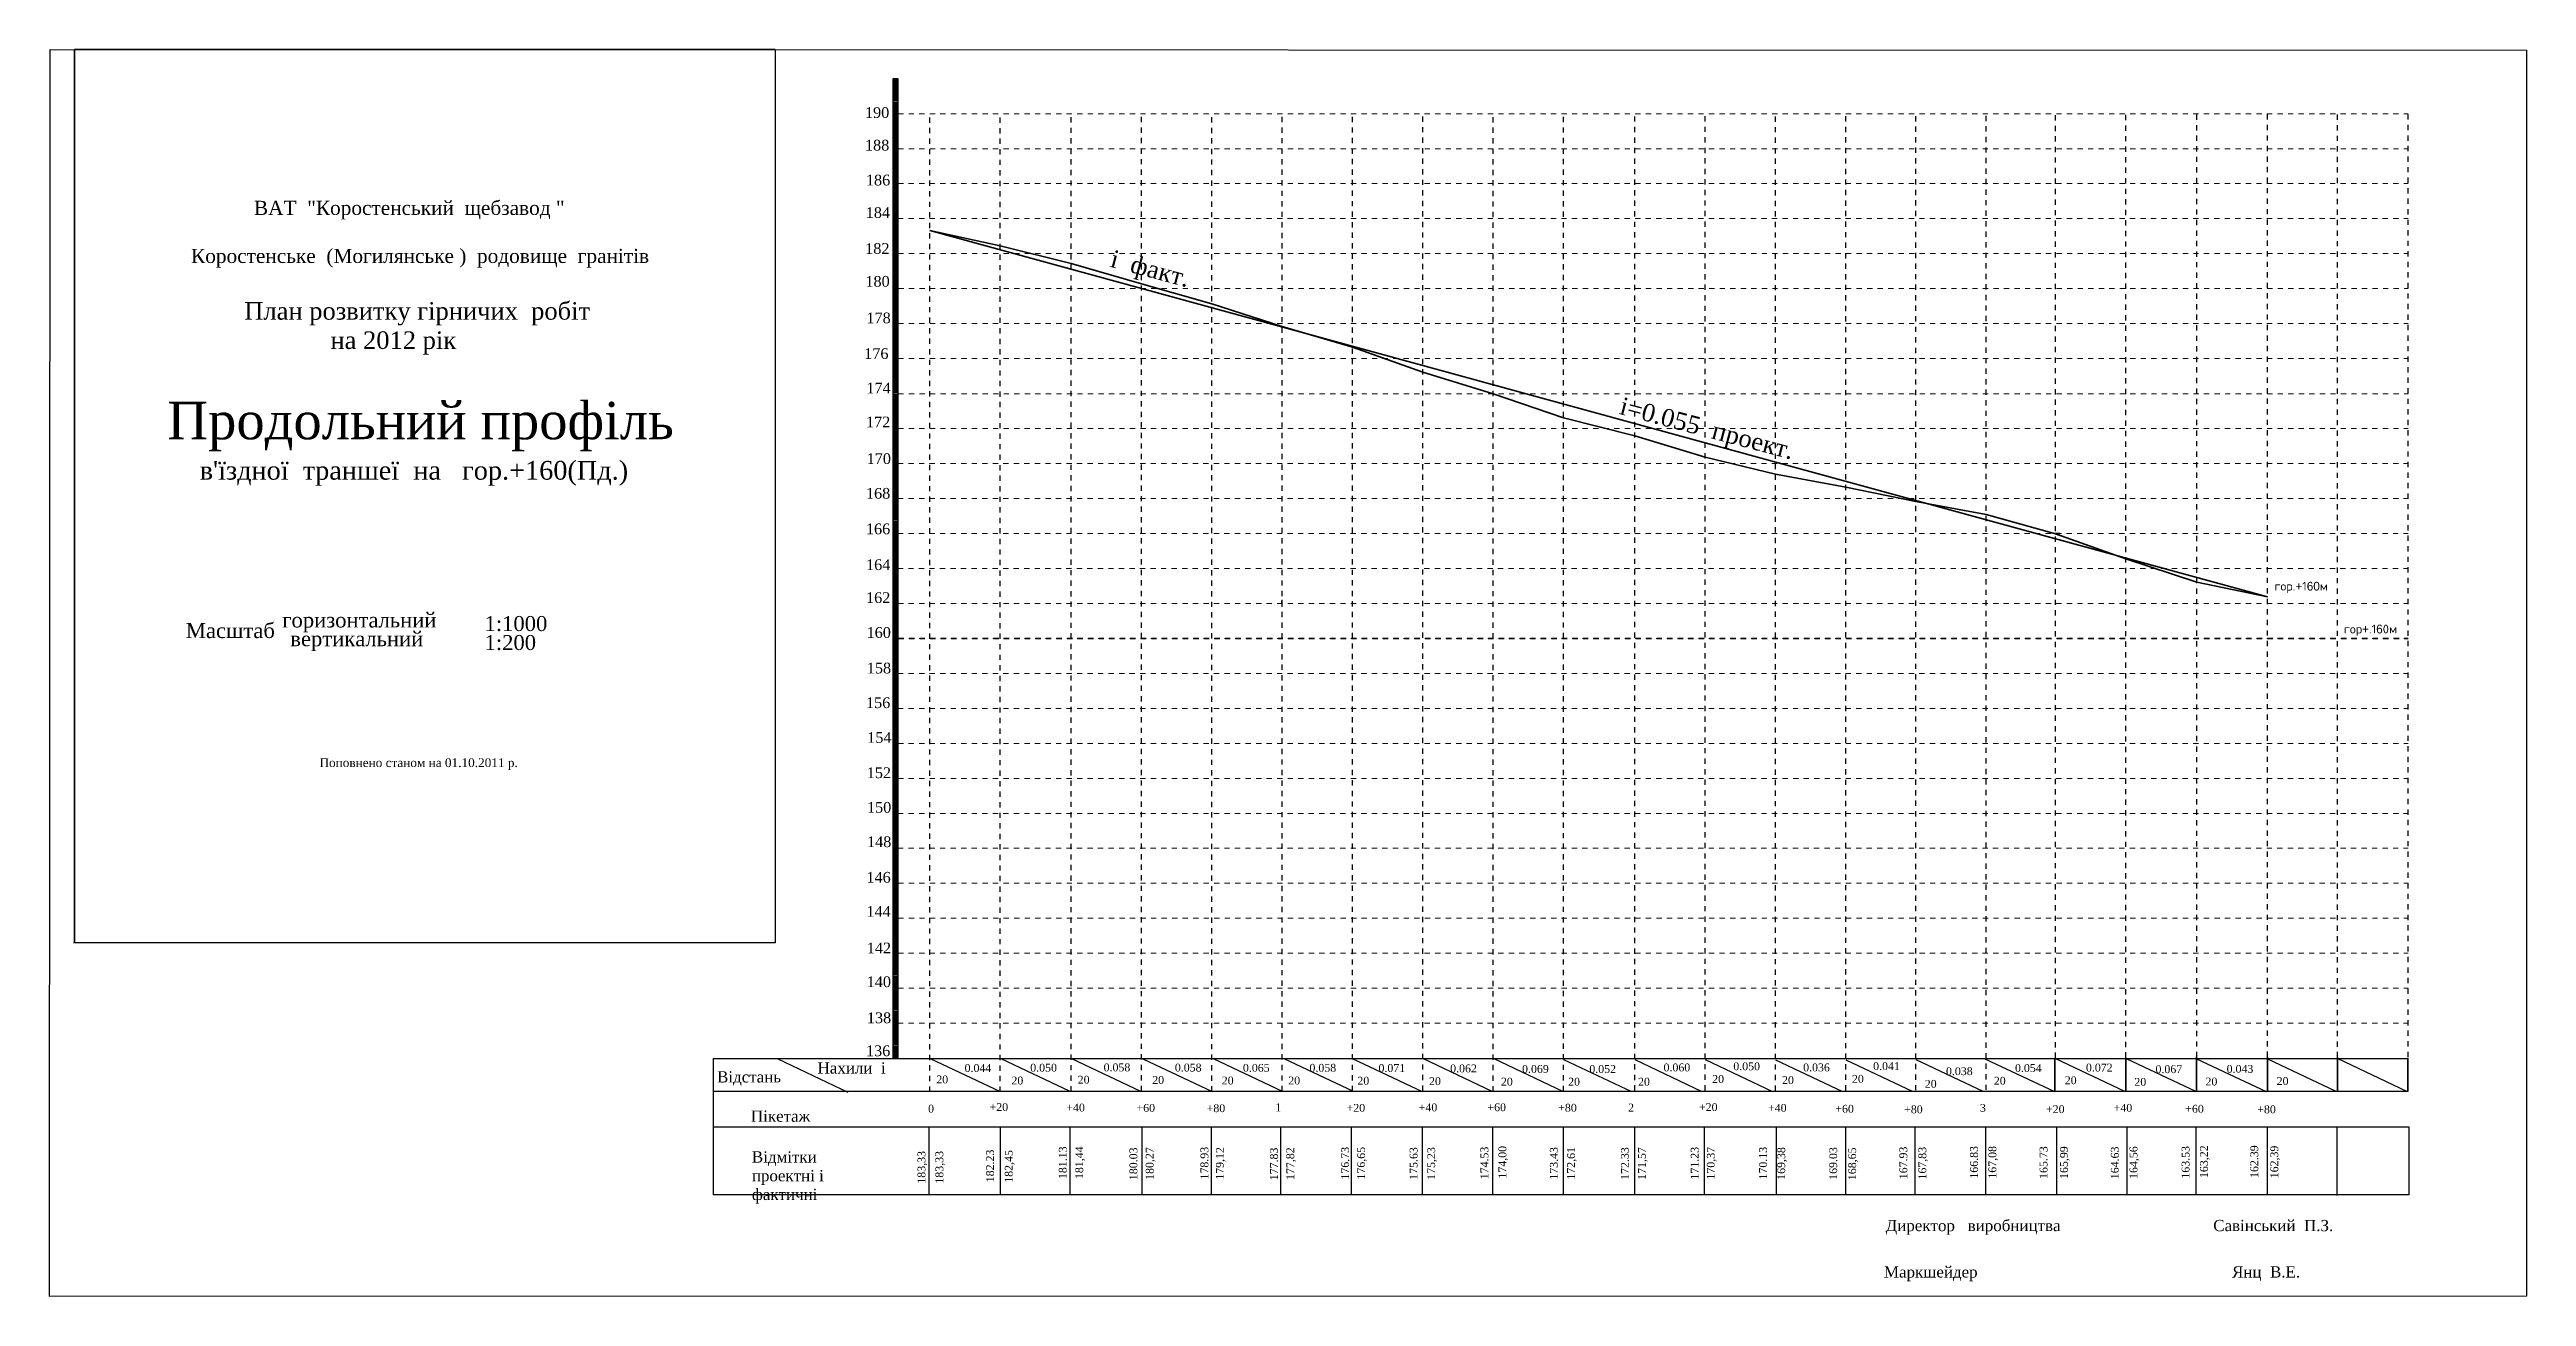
# Model space of a CAD drawing. Header units: millimetres. Extents: x -350 to 1691, y 600 to 2712.
# Drawn here: x -348 to 358, y 609 to 964 of the extents above; entities that cross this region are included whole.
import ezdxf

# ---------------------------------------------------------------- set-up
doc = ezdxf.new("R2010")
doc.units = ezdxf.units.MM
doc.linetypes.add('AHIDDEN2', pattern=[3, 1.5, -1.5])
for name, color, linetype in [('Зарам.оф.', 7, 'Continuous'), ('ЗАРАМОЧНОЕ ОФ.', 7, 'Continuous'), ('Окантовка року', 7, 'Continuous'), ('оформлення', 7, 'Continuous'), ('уклон факт', 7, 'Continuous')]:
    doc.layers.add(name, color=color, linetype=linetype)
doc.styles.add('grad', font='grad.shx')

msp = doc.modelspace()

# ---------------------------------------------------------------- texts
at = {"layer": 'ЗАРАМОЧНОЕ ОФ.', "color": 7, "linetype": 'Continuous', "char_height": 4.0163, "attachment_point": 1}
for s, insert, width in [('{\\fTimes New Roman|b0|i0|c204|p18;ВАТ  "Коростенський  щебзавод "                  }', (-289.5, 921.18), 90.2948), ('{\\fTimes New Roman|b0|i0|c204|p18;   Коростенське  (Могилянське )  родовище  гранітів}', (-311.97, 907.49), 137.7177)]:
    msp.add_mtext(s, dxfattribs=dict(at, insert=insert, width=width))
at = {"layer": 'ЗАРАМОЧНОЕ ОФ.', "color": 1, "linetype": 'Continuous', "insert": (-320.57, 892.32), "char_height": 5, "width": 160, "attachment_point": 1}
msp.add_mtext('{\\fTimes New Roman|b0|i0|c204|p18;               План розвитку гірничих  робіт\\P            \\fTimes New Roman|b0|i0|c0|p18;                \\fTimes New Roman|b0|i0|c204|p18;на 20\\fTimes New Roman|b0|i0|c0|p18;12\\fTimes New Roman|b0|i0|c204|p18; рік}', dxfattribs=at)
at = {"layer": 'оформлення', "attachment_point": 1, "style": 'grad'}
for s, insert, char_height, width in [('{\\fTimes New Roman|b0|i0|c0|p18;190}', (-115.41, 947.84), 3.0585, 6.2117), ('{\\fTimes New Roman|b0|i0|c204|p18;1\\fTimes New Roman|b0|i0|c0|p18;88}', (-115.41, 938.56), 3.0585, 6.3004), ('{\\fTimes New Roman|b0|i0|c204|p18;1\\fTimes New Roman|b0|i0|c0|p18;86}', (-115.14, 928.62), 3.0585, 8.5763), ('{\\fTimes New Roman|b0|i0|c204|p18;184}', (-115.19, 919.36), 3.0585, 6.662), ('{\\fTimes New Roman|b0|i0|c204|p18;182}', (-115.34, 909.13), 3.0585, 6.662), ('{\\fTimes New Roman|b0|i0|c204|p18;180}', (-115.29, 899.77), 3.0585, 6.662), ('{\\fTimes New Roman|b0|i0|c204|p18;178}', (-115, 889.35), 3.0585, 6.662), ('{\\fTimes New Roman|b0|i0|c204|p18;176}', (-115.63, 879.2), 3.0585, 6.662), ('{\\fTimes New Roman|b0|i0|c204|p18;174}', (-115.01, 869.39), 3.0585, 6.662), ('{\\fTimes New Roman|b0|i0|c204|p18;Продольний проф\\fTimes New Roman|b0|i0|c0|p18;i\\fTimes New Roman|b0|i0|c204|p18;ль }', (-314.19, 863.93), 10.66746, 178.7031), ('{\\fTimes New Roman|b0|i0|c204|p18;172}', (-115.12, 859.71), 3.0585, 6.662), ("{\\fTimes New Roman|b0|i0|c204|p18; в\\fTimes New Roman|b0|i0|c0|p18;'\\fTimes New Roman|b0|i0|c204|p18;їздної\\fTimes New Roman|b0|i0|c0|p18;  \\fTimes New Roman|b0|i0|c204|p18;траншеї \\fTimes New Roman|b0|i0|c0|p18; \\fTimes New Roman|b0|i0|c204|p18;на   гор.+160(Пд.) \\P\\fTimes New Roman|b0|i0|c0|p18;  }", (-306.98, 847.08), 5.33373, 140.6315), ('{\\fTimes New Roman|b0|i0|c204|p18;170}', (-114.93, 849.27), 3.0585, 6.662), ('{\\fTimes New Roman|b0|i0|c204|p18;168}', (-115.13, 839.39), 3.0585, 6.662), ('{\\fTimes New Roman|b0|i0|c204|p18;166}', (-115.14, 829.26), 3.0585, 6.662), ('{\\fTimes New Roman|b0|i0|c204|p18;164}', (-115.11, 819.06), 3.0585, 6.662), ('{\\fTimes New Roman|b0|i0|c204|p18;162}', (-115.11, 809.68), 3.0585, 6.662), ('{\\fTimes New Roman|b0|i0|c204|p18;Масштаб}', (-308.91, 800.9), 4.267, 160.679), ('{\\fTimes New Roman|b0|i0|c204|p18;горизонтальний}', (-281.44, 803.91), 4.267, 43.1971), ('{\\fTimes New Roman|b0|i0|c204|p18;вертикальний}', (-279.15, 798.57), 4.267, 160.679), ('{\\fTimes New Roman|b0|i0|c204|p18;1\\fTimes New Roman|b0|i0|c0|p18;:1000}', (-223.81, 802.9), 4.267, 18.9504), ('{\\fTimes New Roman|b0|i0|c204|p18;1\\fTimes New Roman|b0|i0|c0|p18;:200}', (-223.8, 797.49), 4.267, 15.3917), ('{\\fTimes New Roman|b0|i0|c204|p18;160}', (-114.95, 799.74), 3.0585, 6.662), ('{\\fTimes New Roman|b0|i0|c204|p18;158}', (-114.89, 789.62), 3.0585, 6.662), ('{\\fTimes New Roman|b0|i0|c204|p18;156}', (-115.11, 779.74), 3.0585, 6.662), ('{\\fTimes New Roman|b0|i0|c204|p18;154}', (-114.77, 769.85), 3.0585, 6.662), ('{\\fTimes New Roman|b0|i0|c204|p18;152}', (-114.9, 759.79), 3.0585, 6.662), ('{\\fTimes New Roman|b0|i0|c204|p18;150}', (-114.84, 749.94), 3.0585, 6.662), ('{\\fTimes New Roman|b0|i0|c204|p18;148}', (-114.83, 740.14), 3.0585, 6.662), ('{\\fTimes New Roman|b0|i0|c204|p18;146}', (-114.99, 730.02), 3.0585, 6.662), ('{\\fTimes New Roman|b0|i0|c204|p18;144}', (-114.99, 720.29), 3.0585, 6.662), ('{\\fTimes New Roman|b0|i0|c204|p18;142}', (-114.9, 709.87), 3.0585, 6.662), ('{\\fTimes New Roman|b0|i0|c204|p18;140}', (-114.92, 700.26), 3.0585, 6.662), ('{\\fTimes New Roman|b0|i0|c204|p18;138}', (-114.86, 689.99), 3.0585, 6.662), ('{\\fTimes New Roman|b0|i0|c204|p18;136}', (-115.12, 680.59), 3.0585, 8.5763), ('{\\fTimes New Roman|b0|i0|c204|p18;Нахили  і}', (-128.91, 675.78), 3.2002, 25.5362), ('{\\fTimes New Roman|b0|i0|c0|p18;20}', (-73.67, 671.72), 2.2402, 3.6464), ('{\\fTimes New Roman|b0|i0|c0|p18;0.\\fTimes New Roman|b0|i0|c204|p18;038}', (192.6, 674.38), 2.2402, 10.8194), ('{\\fTimes New Roman|b0|i0|c0|p18;0}', (-97.42, 663.7), 2.2402, 1.8995), ('{\\fTimes New Roman|b0|i0|c204|p18;+20}', (-79.91, 664.15), 2.2402, 5.0454), ('{\\fTimes New Roman|b0|i0|c204|p18;Пікетаж}', (-147.91, 662.05), 3.2002, 17.3731), ('{\\fTimes New Roman|b0|i0|c204|p18;Відмітки  \\C1;проектні\\C7; і фактичні}', (-147.63, 650.43), 3.2002, 38.1387)]:
    msp.add_mtext(s, dxfattribs=dict(at, insert=insert, char_height=char_height, width=width))
at = {"layer": 'оформлення', "color": 7, "linetype": 'Continuous', "insert": (-270.83, 762.39), "char_height": 2.5, "width": 56.2987, "attachment_point": 1}
msp.add_mtext('{\\fTimes New Roman|b0|i0|c204|p18;Поповнено станом на 01.10.20\\fTimes New Roman|b0|i0|c0|p18;11\\fTimes New Roman|b0|i0|c204|p18; р.}', dxfattribs=at)
at = {"layer": 'оформлення', "color": 7, "attachment_point": 1, "style": 'grad'}
for s, insert, char_height, width in [('{\\fTimes New Roman|b0|i0|c204|p18;Відстань}', (-157.55, 673.24), 3.2002, 29.8174), ('{\\fTimes New Roman|b0|i0|c0|p18;20}', (-95.09, 672.03), 2.2402, 3.6464), ('{\\fTimes New Roman|b0|i0|c0|p18;0.\\fTimes New Roman|b0|i0|c204|p18;044}', (-87.02, 675.28), 2.2402, 10.8194), ('{\\fTimes New Roman|b0|i0|c0|p18;0.\\fTimes New Roman|b0|i0|c204|p18;050}', (-68.32, 675.37), 2.2402, 10.8194), ('{\\fTimes New Roman|b0|i0|c0|p18;20}', (-54.79, 671.95), 2.2402, 3.6464), ('{\\fTimes New Roman|b0|i0|c0|p18;0.\\fTimes New Roman|b0|i0|c204|p18;0\\fTimes New Roman|b0|i0|c0|p18;58}', (-47.41, 675.46), 2.24017, 10.8194), ('{\\fTimes New Roman|b0|i0|c0|p18;20}', (-33.56, 671.87), 2.2402, 3.6464), ('{\\fTimes New Roman|b0|i0|c0|p18;0.\\fTimes New Roman|b0|i0|c204|p18;058}', (-27.11, 675.4), 2.2402, 10.8194), ('{\\fTimes New Roman|b0|i0|c0|p18;20}', (-13.75, 671.71), 2.2402, 3.6464), ('{\\fTimes New Roman|b0|i0|c0|p18;0.\\fTimes New Roman|b0|i0|c204|p18;065}', (-7.72, 675.33), 2.2402, 10.8194), ('{\\fTimes New Roman|b0|i0|c0|p18;20}', (5.21, 671.72), 2.2402, 3.6464), ('{\\fTimes New Roman|b0|i0|c0|p18;0.\\fTimes New Roman|b0|i0|c204|p18;058}', (11.24, 675.34), 2.2402, 10.8194), ('{\\fTimes New Roman|b0|i0|c0|p18;20}', (24.89, 671.66), 2.2402, 3.6464), ('{\\fTimes New Roman|b0|i0|c0|p18;0.\\fTimes New Roman|b0|i0|c204|p18;071}', (30.91, 675.28), 2.2402, 10.8194), ('{\\fTimes New Roman|b0|i0|c0|p18;20}', (45.31, 671.54), 2.2402, 3.6464), ('{\\fTimes New Roman|b0|i0|c0|p18;0.\\fTimes New Roman|b0|i0|c204|p18;062}', (51.33, 675.16), 2.2402, 10.8194), ('{\\fTimes New Roman|b0|i0|c0|p18;20}', (65.79, 671.39), 2.2402, 3.6464), ('{\\fTimes New Roman|b0|i0|c0|p18;0.\\fTimes New Roman|b0|i0|c204|p18;069}', (71.82, 675.01), 2.2402, 10.8194), ('{\\fTimes New Roman|b0|i0|c0|p18;20}', (84.95, 671.38), 2.2402, 3.6464), ('{\\fTimes New Roman|b0|i0|c0|p18;0.\\fTimes New Roman|b0|i0|c204|p18;0\\fTimes New Roman|b0|i0|c0|p18;5\\fTimes New Roman|b0|i0|c204|p18;2}', (90.98, 675), 2.24017, 10.8194), ('{\\fTimes New Roman|b0|i0|c0|p18;20}', (104.86, 671.37), 2.2402, 3.6464), ('{\\fTimes New Roman|b0|i0|c0|p18;0.\\fTimes New Roman|b0|i0|c204|p18;060}', (112.13, 675.45), 2.2402, 10.8194), ('{\\fTimes New Roman|b0|i0|c0|p18;20}', (125.99, 672.15), 2.2402, 3.6464), ('{\\fTimes New Roman|b0|i0|c0|p18;0.\\fTimes New Roman|b0|i0|c204|p18;050}', (132.01, 675.77), 2.2402, 10.8194), ('{\\fTimes New Roman|b0|i0|c0|p18;20}', (145.88, 671.84), 2.2402, 3.6464), ('{\\fTimes New Roman|b0|i0|c0|p18;0.\\fTimes New Roman|b0|i0|c204|p18;036}', (151.91, 675.45), 2.2402, 10.8194), ('{\\fTimes New Roman|b0|i0|c0|p18;20}', (165.82, 672.2), 2.2402, 3.6464), ('{\\fTimes New Roman|b0|i0|c0|p18;0.\\fTimes New Roman|b0|i0|c204|p18;041}', (171.85, 675.82), 2.2402, 10.8194), ('{\\fTimes New Roman|b0|i0|c0|p18;20}', (186.57, 670.77), 2.2402, 3.6464), ('{\\fTimes New Roman|b0|i0|c0|p18;20}', (206.24, 671.65), 2.2402, 3.6464), ('{\\fTimes New Roman|b0|i0|c0|p18;0.\\fTimes New Roman|b0|i0|c204|p18;0\\fTimes New Roman|b0|i0|c0|p18;5\\fTimes New Roman|b0|i0|c204|p18;4}', (212.27, 675.27), 2.24017, 10.8194), ('{\\fTimes New Roman|b0|i0|c0|p18;20}', (226.45, 671.78), 2.2402, 3.6464), ('{\\fTimes New Roman|b0|i0|c0|p18;0.\\fTimes New Roman|b0|i0|c204|p18;072}', (232.48, 675.4), 2.2402, 10.8194), ('{\\fTimes New Roman|b0|i0|c0|p18;20}', (246.28, 671.33), 2.2402, 3.6464), ('{\\fTimes New Roman|b0|i0|c0|p18;0.\\fTimes New Roman|b0|i0|c204|p18;067}', (252.3, 674.95), 2.2402, 10.8194), ('{\\fTimes New Roman|b0|i0|c0|p18;20}', (266.55, 671.42), 2.2402, 3.6464), ('{\\fTimes New Roman|b0|i0|c0|p18;0.\\fTimes New Roman|b0|i0|c204|p18;043}', (272.57, 675.03), 2.2402, 10.8194), ('{\\fTimes New Roman|b0|i0|c0|p18;20}', (286.82, 671.58), 2.2402, 3.6464), ('{\\fTimes New Roman|b0|i0|c204|p18;+40}', (-58.04, 664.02), 2.2402, 5.2224), ('{\\fTimes New Roman|b0|i0|c204|p18;+60}', (-38.04, 663.92), 2.2402, 5.7728), ('{\\fTimes New Roman|b0|i0|c204|p18;+80}', (-18.05, 663.83), 2.2402, 6.1265), ('{\\fTimes New Roman|b0|i0|c204|p18;1}', (1.49, 664.06), 2.2402, 3.8943), ('{\\fTimes New Roman|b0|i0|c204|p18;+20}', (21.82, 663.92), 2.2402, 5.8742), ('{\\fTimes New Roman|b0|i0|c204|p18;+40}', (42.37, 664.07), 2.2402, 5.1642), ('\\pt2.24017;{\\fTimes New Roman|b0|i0|c204|p18;+60}', (61.95, 664.1), 2.2402, 5.4063), ('{\\fTimes New Roman|b0|i0|c204|p18;+80}', (82.12, 663.96), 2.2402, 6.2754), ('{\\fTimes New Roman|b0|i0|c204|p18;2}', (102.03, 664.01), 2.2402, 3.8943), ('{\\fTimes New Roman|b0|i0|c204|p18;+20}', (122.22, 664.14), 2.2402, 5.1183), ('{\\fTimes New Roman|b0|i0|c204|p18;+40}', (141.9, 663.93), 2.2402, 5.0942), ('\\pt2.24017;{\\fTimes New Roman|b0|i0|c204|p18;+60}', (161.07, 663.67), 2.2402, 5.4063), ('{\\fTimes New Roman|b0|i0|c204|p18;+80}', (180.68, 663.51), 2.2402, 6.2754), ('{\\fTimes New Roman|b0|i0|c204|p18;3}', (202.27, 663.92), 2.2402, 9.4431), ('{\\fTimes New Roman|b0|i0|c204|p18;+20}', (221.1, 663.56), 2.2402, 5.1183), ('{\\fTimes New Roman|b0|i0|c204|p18;+40}', (240.38, 663.93), 2.2402, 5.0942), ('\\pt2.24017;{\\fTimes New Roman|b0|i0|c204|p18;+60}', (260.77, 663.67), 2.2402, 5.4063), ('{\\fTimes New Roman|b0|i0|c204|p18;+80}', (281.3, 663.51), 2.2402, 6.2754), ('{\\fTimes New Roman|b0|i0|c204|p18;Директор   виробництв\\fTimes New Roman|b0|i0|c0|p18;a\\fTimes New Roman|b0|i0|c204|p18;                                    Савінський  П.З.}', (175.42, 630.89), 3.20024, 149.2123), ('{\\fTimes New Roman|b0|i0|c204|p18;Маркшейдер                                                            Янц  В.Е.}', (174.93, 617.68), 3.20024, 129.0135)]:
    msp.add_mtext(s, dxfattribs=dict(at, insert=insert, char_height=char_height, width=width))
at = {"layer": 'оформлення', "char_height": 2.2402, "width": 9.4431, "attachment_point": 1, "rotation": 90, "style": 'grad'}
for s, insert in [('{\\fTimes New Roman|b0|i0|c0|p18;\\C1;1\\fTimes New Roman|b0|i0|c204|p18;83,33}', (-100.43, 641.22)), ('{\\fTimes New Roman|b0|i0|c0|p18;1\\fTimes New Roman|b0|i0|c204|p18;83,33}', (-95.34, 641.23)), ('{\\fTimes New Roman|b0|i0|c0|p18;\\C1;182.23}', (-80.88, 641.61)), ('\\pt2.23768;{\\fTimes New Roman|b0|i0|c0|p18;1\\fTimes New Roman|b0|i0|c204|p18;82,45}', (-75.55, 641.47)), ('{\\fTimes New Roman|b0|i0|c0|p18;\\C1;181.13}', (-60.16, 642.52)), ('{\\fTimes New Roman|b0|i0|c0|p18;1\\fTimes New Roman|b0|i0|c204|p18;81,44}', (-55.48, 642.53)), ('{\\fTimes New Roman|b0|i0|c0|p18;\\C1;180.03}', (-40.04, 642.22)), ('\\pt2.23768;{\\fTimes New Roman|b0|i0|c0|p18;1\\fTimes New Roman|b0|i0|c204|p18;80,27}', (-35.41, 642.29)), ('{\\fTimes New Roman|b0|i0|c0|p18;\\C1;178.93}', (-19.81, 642.4)), ('{\\fTimes New Roman|b0|i0|c0|p18;1\\fTimes New Roman|b0|i0|c204|p18;79,12}', (-15.4, 642.32)), ('{\\fTimes New Roman|b0|i0|c0|p18;\\C1;177.83}', (0, 642.18)), ('{\\fTimes New Roman|b0|i0|c0|p18;1\\fTimes New Roman|b0|i0|c204|p18;77,82}', (4.65, 642.26)), ('{\\fTimes New Roman|b0|i0|c0|p18;\\C1;176.73}', (20.28, 642.38)), ('{\\fTimes New Roman|b0|i0|c0|p18;1\\fTimes New Roman|b0|i0|c204|p18;76,65}', (24.84, 642.38)), ('{\\fTimes New Roman|b0|i0|c0|p18;\\C1;175.63}', (39.78, 642.31)), ('{\\fTimes New Roman|b0|i0|c0|p18;1\\fTimes New Roman|b0|i0|c204|p18;75,23}', (44.8, 642.31)), ('{\\fTimes New Roman|b0|i0|c0|p18;\\C1;174.53}', (59.96, 642.46)), ('{\\fTimes New Roman|b0|i0|c204|p18;174,00}', (65.09, 642.66)), ('{\\fTimes New Roman|b0|i0|c0|p18;\\C1;173.43}', (79.75, 642.35)), ('{\\fTimes New Roman|b0|i0|c0|p18;1\\fTimes New Roman|b0|i0|c204|p18;72,61}', (84.65, 642.35)), ('{\\fTimes New Roman|b0|i0|c0|p18;\\C1;172.33}', (100, 642.29)), ('{\\fTimes New Roman|b0|i0|c0|p18;1\\fTimes New Roman|b0|i0|c204|p18;71,57}', (104.85, 642.3)), ('{\\fTimes New Roman|b0|i0|c0|p18;\\C1;171.23}', (119.89, 642.38)), ('{\\fTimes New Roman|b0|i0|c0|p18;1\\fTimes New Roman|b0|i0|c204|p18;70,37}', (124.47, 642.38)), ('{\\fTimes New Roman|b0|i0|c0|p18;\\C1;170.13}', (139.36, 642.39)), ('{\\fTimes New Roman|b0|i0|c0|p18;1\\fTimes New Roman|b0|i0|c204|p18;69,38}', (144.54, 642.31)), ('{\\fTimes New Roman|b0|i0|c0|p18;\\C1;169.03}', (159.35, 642.31)), ('{\\fTimes New Roman|b0|i0|c0|p18;1\\fTimes New Roman|b0|i0|c204|p18;68,65}', (164.75, 642.22)), ('{\\fTimes New Roman|b0|i0|c0|p18;\\C1;167.93}', (179.33, 642.47)), ('{\\fTimes New Roman|b0|i0|c0|p18;1\\fTimes New Roman|b0|i0|c204|p18;67,83}', (184.74, 642.39)), ('{\\fTimes New Roman|b0|i0|c0|p18;\\C1;166.83}', (199.47, 642.64)), ('{\\fTimes New Roman|b0|i0|c0|p18;1\\fTimes New Roman|b0|i0|c204|p18;67,08}', (204.7, 642.64)), ('{\\fTimes New Roman|b0|i0|c0|p18;\\C1;165.73}', (219.28, 642.56)), ('{\\fTimes New Roman|b0|i0|c0|p18;1\\fTimes New Roman|b0|i0|c204|p18;65,99}', (225.1, 642.56)), ('{\\fTimes New Roman|b0|i0|c0|p18;\\C1;164.63}', (239.59, 642.48)), ('{\\fTimes New Roman|b0|i0|c0|p18;1\\fTimes New Roman|b0|i0|c204|p18;64,56}', (244.91, 642.56)), ('{\\fTimes New Roman|b0|i0|c0|p18;\\C1;163.53}', (259.74, 642.65)), ('{\\fTimes New Roman|b0|i0|c0|p18;1\\fTimes New Roman|b0|i0|c204|p18;63,22}', (264.99, 642.82)), ('{\\fTimes New Roman|b0|i0|c0|p18;\\C1;162.39}', (279.33, 642.84)), ('{\\fTimes New Roman|b0|i0|c0|p18;1\\fTimes New Roman|b0|i0|c204|p18;62,39}', (285.03, 642.74))]:
    msp.add_mtext(s, dxfattribs=dict(at, insert=insert))
at = {"layer": 'уклон факт', "color": 7, "linetype": 'Continuous', "lineweight": 35, "char_height": 5, "attachment_point": 1}
for s, insert, width, rotation in [('{\\fTimes New Roman|b0|i0|c204|p18;і  факт.}', (-44.55, 907.29), 47.5182, 345.03055), ('{\\fTimes New Roman|b0|i0|c204|p18;\\C1;і\\fTimes New Roman|b0|i0|c0|p18;=0.055\\fTimes New Roman|b0|i0|c204|p18;  проект.}', (100.57, 865.35), 57.1462, 345.16786)]:
    msp.add_mtext(s, dxfattribs=dict(at, insert=insert, width=width, rotation=rotation))
at = {"layer": 'уклон факт', "color": 7, "linetype": 'Continuous', "lineweight": 35, "insert": (286.2, 812.66), "char_height": 2.5, "width": 22.849, "attachment_point": 1}
msp.add_mtext('{\\Ftxt.shx|c204;гор.}+{\\Ftxt.shx|c204;1}60{\\Ftxt.shx|c204;м}', dxfattribs=at)
at = {"layer": 'уклон факт', "color": 1, "linetype": 'Continuous', "lineweight": 35, "insert": (305.98, 800.45), "char_height": 2.5, "width": 19.9345, "attachment_point": 1}
msp.add_mtext('{\\Ftxt.shx|c204;гор}+{\\Ftxt.shx|c204;.1}6{\\Ftxt.shx|c204;0м}', dxfattribs=at)

# ---------------------------------------------------------------- hatches: boundary and pattern name
at = {"layer": 'оформлення'}
for color, points in [(1, [(-107.44, 952.37), (-105.96, 952.37), (-105.96, 955.95), (-107.44, 955.95)]), (1, [(-107.44, 949.58), (-105.96, 949.58), (-105.96, 953.16), (-107.44, 953.16)]), (1, [(-107.45, 945.98), (-105.97, 945.98), (-105.97, 949.56), (-107.45, 949.56)]), (7, [(-107.45, 942.41), (-105.97, 942.41), (-105.97, 945.99), (-107.45, 945.99)]), (7, [(-107.46, 936.03), (-105.97, 936.03), (-105.97, 939.61), (-107.46, 939.61)]), (7, [(-107.45, 939.62), (-105.97, 939.62), (-105.97, 943.2), (-107.45, 943.2)]), (1, [(-107.44, 932.45), (-105.96, 932.45), (-105.96, 936.03), (-107.44, 936.03)]), (1, [(-107.44, 929.66), (-105.96, 929.66), (-105.96, 933.24), (-107.44, 933.24)]), (1, [(-107.45, 926.07), (-105.97, 926.07), (-105.97, 929.65), (-107.45, 929.65)]), (7, [(-107.45, 922.48), (-105.97, 922.48), (-105.97, 926.06), (-107.45, 926.06)]), (7, [(-107.46, 916.09), (-105.98, 916.09), (-105.98, 919.67), (-107.46, 919.67)]), (7, [(-107.45, 919.69), (-105.97, 919.69), (-105.97, 923.27), (-107.45, 923.27)]), (1, [(-107.46, 912.52), (-105.97, 912.52), (-105.97, 916.1), (-107.46, 916.1)]), (1, [(-107.45, 909.73), (-105.97, 909.73), (-105.97, 913.31), (-107.45, 913.31)]), (1, [(-107.46, 906.13), (-105.98, 906.13), (-105.98, 909.71), (-107.46, 909.71)]), (7, [(-107.44, 902.55), (-105.95, 902.55), (-105.95, 906.13), (-107.44, 906.13)]), (7, [(-107.44, 899.77), (-105.95, 899.77), (-105.95, 903.35), (-107.44, 903.35)]), (7, [(-107.44, 896.17), (-105.96, 896.17), (-105.96, 899.75), (-107.44, 899.75)]), (1, [(-107.44, 892.6), (-105.95, 892.6), (-105.95, 896.18), (-107.44, 896.18)]), (1, [(-107.44, 889.81), (-105.95, 889.81), (-105.95, 893.39), (-107.44, 893.39)]), (1, [(-107.44, 886.21), (-105.96, 886.21), (-105.96, 889.79), (-107.44, 889.79)]), (7, [(-107.44, 882.64), (-105.96, 882.64), (-105.96, 886.22), (-107.44, 886.22)]), (7, [(-107.44, 879.85), (-105.96, 879.85), (-105.96, 883.43), (-107.44, 883.43)]), (7, [(-107.45, 876.25), (-105.97, 876.25), (-105.97, 879.83), (-107.45, 879.83)]), (1, [(-107.44, 872.68), (-105.96, 872.68), (-105.96, 876.26), (-107.44, 876.26)]), (1, [(-107.45, 866.3), (-105.96, 866.3), (-105.96, 869.88), (-107.45, 869.88)]), (1, [(-107.44, 869.89), (-105.96, 869.89), (-105.96, 873.47), (-107.44, 873.47)]), (7, [(-107.45, 862.71), (-105.96, 862.71), (-105.96, 866.29), (-107.45, 866.29)]), (7, [(-107.44, 859.92), (-105.96, 859.92), (-105.96, 863.5), (-107.44, 863.5)]), (1, [(-107.46, 852.75), (-105.97, 852.75), (-105.97, 856.33), (-107.46, 856.33)]), (7, [(-107.45, 856.32), (-105.97, 856.32), (-105.97, 859.9), (-107.45, 859.9)]), (1, [(-107.46, 849.96), (-105.97, 849.96), (-105.97, 853.54), (-107.46, 853.54)]), (1, [(-107.46, 846.36), (-105.98, 846.36), (-105.98, 849.94), (-107.46, 849.94)]), (7, [(-107.44, 842.78), (-105.95, 842.78), (-105.95, 846.36), (-107.44, 846.36)]), (7, [(-107.44, 839.99), (-105.95, 839.99), (-105.95, 843.57), (-107.44, 843.57)]), (7, [(-107.44, 836.4), (-105.96, 836.4), (-105.96, 839.98), (-107.44, 839.98)]), (1, [(-107.44, 832.82), (-105.95, 832.82), (-105.95, 836.4), (-107.44, 836.4)]), (1, [(-107.44, 830.04), (-105.95, 830.04), (-105.95, 833.62), (-107.44, 833.62)]), (1, [(-107.44, 826.44), (-105.96, 826.44), (-105.96, 830.02), (-107.44, 830.02)]), (7, [(-107.44, 822.87), (-105.96, 822.87), (-105.96, 826.45), (-107.44, 826.45)]), (7, [(-107.45, 816.48), (-105.97, 816.48), (-105.97, 820.06), (-107.45, 820.06)]), (7, [(-107.44, 820.08), (-105.96, 820.08), (-105.96, 823.66), (-107.44, 823.66)]), (1, [(-107.44, 812.91), (-105.96, 812.91), (-105.96, 816.49), (-107.44, 816.49)]), (1, [(-107.44, 810.12), (-105.96, 810.12), (-105.96, 813.7), (-107.44, 813.7)]), (1, [(-107.45, 806.53), (-105.96, 806.53), (-105.96, 810.11), (-107.45, 810.11)]), (7, [(-107.45, 802.93), (-105.96, 802.93), (-105.96, 806.52), (-107.45, 806.52)]), (7, [(-107.45, 800.15), (-105.96, 800.15), (-105.96, 803.73), (-107.45, 803.73)]), (7, [(-107.45, 796.55), (-105.97, 796.55), (-105.97, 800.13), (-107.45, 800.13)]), (1, [(-107.44, 792.97), (-105.96, 792.97), (-105.96, 796.55), (-107.44, 796.55)]), (1, [(-107.44, 790.18), (-105.96, 790.18), (-105.96, 793.76), (-107.44, 793.76)]), (1, [(-107.45, 786.58), (-105.97, 786.58), (-105.97, 790.16), (-107.45, 790.16)]), (7, [(-107.43, 783), (-105.94, 783), (-105.94, 786.58), (-107.43, 786.58)]), (7, [(-107.42, 780.21), (-105.94, 780.21), (-105.94, 783.8), (-107.42, 783.8)]), (7, [(-107.43, 776.62), (-105.95, 776.62), (-105.95, 780.2), (-107.43, 780.2)]), (1, [(-107.43, 773.05), (-105.94, 773.05), (-105.94, 776.63), (-107.43, 776.63)]), (1, [(-107.43, 766.66), (-105.95, 766.66), (-105.95, 770.24), (-107.43, 770.24)]), (1, [(-107.42, 770.26), (-105.94, 770.26), (-105.94, 773.84), (-107.42, 773.84)]), (7, [(-107.43, 763.09), (-105.95, 763.09), (-105.95, 766.67), (-107.43, 766.67)]), (7, [(-107.43, 760.3), (-105.95, 760.3), (-105.95, 763.88), (-107.43, 763.88)]), (7, [(-107.44, 756.7), (-105.96, 756.7), (-105.96, 760.28), (-107.44, 760.28)]), (1, [(-107.43, 753.13), (-105.95, 753.13), (-105.95, 756.71), (-107.43, 756.71)]), (1, [(-107.44, 746.75), (-105.95, 746.75), (-105.95, 750.33), (-107.44, 750.33)]), (1, [(-107.43, 750.34), (-105.95, 750.34), (-105.95, 753.92), (-107.43, 753.92)]), (7, [(-107.43, 743.16), (-105.95, 743.16), (-105.95, 746.74), (-107.43, 746.74)]), (7, [(-107.43, 740.37), (-105.95, 740.37), (-105.95, 743.95), (-107.43, 743.95)]), (1, [(-107.45, 733.18), (-105.96, 733.18), (-105.96, 736.76), (-107.45, 736.76)]), (1, [(-107.45, 730.4), (-105.96, 730.4), (-105.96, 733.98), (-107.45, 733.98)]), (7, [(-107.44, 736.77), (-105.96, 736.77), (-105.96, 740.35), (-107.44, 740.35)]), (1, [(-107.45, 726.8), (-105.97, 726.8), (-105.97, 730.38), (-107.45, 730.38)]), (7, [(-107.43, 723.22), (-105.94, 723.22), (-105.94, 726.8), (-107.43, 726.8)]), (7, [(-107.43, 720.43), (-105.94, 720.43), (-105.94, 724.01), (-107.43, 724.01)]), (7, [(-107.43, 716.84), (-105.95, 716.84), (-105.95, 720.42), (-107.43, 720.42)]), (1, [(-107.43, 713.26), (-105.94, 713.26), (-105.94, 716.84), (-107.43, 716.84)]), (1, [(-107.43, 710.48), (-105.94, 710.48), (-105.94, 714.06), (-107.43, 714.06)]), (1, [(-107.43, 706.88), (-105.95, 706.88), (-105.95, 710.46), (-107.43, 710.46)]), (7, [(-107.43, 703.3), (-105.95, 703.3), (-105.95, 706.88), (-107.43, 706.88)]), (7, [(-107.44, 696.92), (-105.96, 696.92), (-105.96, 700.5), (-107.44, 700.5)]), (7, [(-107.43, 700.52), (-105.95, 700.52), (-105.95, 704.1), (-107.43, 704.1)]), (1, [(-107.43, 693.35), (-105.95, 693.35), (-105.95, 696.93), (-107.43, 696.93)]), (1, [(-107.43, 690.56), (-105.95, 690.56), (-105.95, 694.14), (-107.43, 694.14)]), (1, [(-107.44, 686.96), (-105.95, 686.96), (-105.95, 690.54), (-107.44, 690.54)]), (7, [(-107.44, 683.37), (-105.95, 683.37), (-105.95, 686.95), (-107.44, 686.95)]), (7, [(-107.44, 680.59), (-105.95, 680.59), (-105.95, 684.17), (-107.44, 684.17)]), (7, [(-107.44, 676.99), (-105.96, 676.99), (-105.96, 680.57), (-107.44, 680.57)])]:
    msp.add_hatch(color=color, dxfattribs=at).paths.add_polyline_path(points)

# ---------------------------------------------------------------- linework, layer by layer
at = {"layer": 'Зарам.оф.', "color": 7, "linetype": 'Continuous', "lineweight": 35}
msp.add_line((-141.04, 964.27), (-340.62, 964.27), dxfattribs=at)
at = {"layer": 'Зарам.оф.', "color": 7}
msp.add_lwpolyline([(-141.04, 964.27), (-141.04, 709.81), (-340.96, 709.77), (-340.96, 709.77), (-340.96, 709.77)], dxfattribs=at)
at = {"layer": 'Зарам.оф.', "color": 7, "linetype": 'Continuous', "lineweight": 35}
msp.add_lwpolyline([(-340.61, 709.79), (-340.61, 964.27)], dxfattribs=at)
at = {"layer": 'ЗАРАМОЧНОЕ ОФ.', "color": 1, "linetype": 'AHIDDEN2', "lineweight": 35}
msp.add_lwpolyline([(-105.81, 796.55), (324.26, 796.55)], dxfattribs=at)
at = {"layer": 'Окантовка року', "color": 7, "linetype": 'Continuous', "lineweight": 30}
for p, q in [((358, 964.11), (358, 609.19)), ((324.59, 657.14), (324.59, 657.28))]:
    msp.add_line(p, q, dxfattribs=at)
at = {"layer": 'оформлення', "color": 1, "linetype": 'Continuous', "lineweight": 35}
msp.add_line((-96.96, 912.74), (284.18, 808.42), dxfattribs=at)
at = {"layer": 'оформлення', "color": 2, "linetype": 'Continuous', "lineweight": 35}
for p, q in [((163.8, 836.36), (163.45, 836.36)), ((223.37, 826.37), (225.01, 826.37)), ((3.36, 807.33), (3.57, 807.33)), ((3.36, 806.49), (3.36, 807.33))]:
    msp.add_line(p, q, dxfattribs=at)
at = {"layer": 'оформлення', "color": 7, "linetype": 'Continuous', "lineweight": 35}
for p, q in [((243.84, 677.19), (243.84, 667.48)), ((264.02, 677.35), (264.02, 667.63)), ((284.22, 677.23), (284.22, 667.51)), ((304.18, 677.18), (304.18, 667.47)), ((324.24, 677.08), (324.24, 667.43))]:
    msp.add_line(p, q, dxfattribs=at)
at = {"layer": 'оформлення', "color": 7, "linetype": 'Continuous', "lineweight": 30}
msp.add_lwpolyline([(358, 609.19), (-347.74, 609.09), (-347.59, 964.25), (358, 964.11)], dxfattribs=at)
at = {"layer": 'оформлення', "color": 7}
msp.add_lwpolyline([(-107.47, 676.95), (-105.91, 676.95), (-105.94, 955.97), (-107.47, 955.97)], close=True, dxfattribs=at)
msp.add_lwpolyline([(-105.95, 676.95), (-105.95, 955.93)], dxfattribs=at)
at = {"layer": 'оформлення', "color": 7, "linetype": 'AHIDDEN2', "lineweight": 20}
for points in [[(-105.94, 945.99), (324.26, 945.99)], [(-105.93, 936.03), (324.26, 936.03)], [(-105.96, 926.07), (324.26, 926.07)], [(-105.98, 916.12), (324.26, 916.12)], [(-105.9, 906.15), (324.26, 906.15)], [(-105.87, 896.17), (324.26, 896.17)], [(-105.93, 886.23), (324.26, 886.23)], [(-105.92, 876.27), (324.26, 876.27)], [(-105.88, 866.23), (324.26, 866.23)], [(-105.92, 856.34), (324.26, 856.34)], [(-106, 846.33), (324.26, 846.33)], [(-105.99, 836.37), (324.26, 836.37)], [(-106.02, 826.41), (324.26, 826.41)], [(-106.05, 816.45), (324.26, 816.45)], [(-105.96, 806.49), (324.26, 806.49)], [(-105.93, 796.51), (324.26, 796.51)], [(-105.99, 786.57), (324.26, 786.57)], [(-105.98, 776.61), (324.26, 776.61)], [(-105.97, 766.62), (324.26, 766.62)], [(-105.96, 756.66), (324.26, 756.66)], [(-105.99, 746.7), (324.26, 746.7)], [(-106.01, 736.74), (324.26, 736.74)], [(-105.93, 726.78), (324.26, 726.78)], [(-105.9, 716.8), (324.26, 716.8)], [(-105.96, 706.86), (324.26, 706.86)], [(-105.95, 696.9), (324.26, 696.9)], [(-105.99, 686.96), (324.26, 686.96)]]:
    msp.add_lwpolyline(points, dxfattribs=at)
at = {"layer": 'оформлення', "color": 7, "linetype": 'AHIDDEN2', "lineweight": 25}
for points in [[(-56.64, 667.51), (-56.64, 945.71)], [(-36.58, 667.59), (-36.58, 945.88)], [(3.51, 667.57), (3.51, 945.86)], [(23.49, 667.61), (23.49, 945.81)], [(43.55, 667.69), (43.55, 945.98)], [(63.58, 667.52), (63.58, 945.72)], [(83.64, 667.6), (83.64, 945.9)], [(103.91, 667.73), (103.91, 945.92)], [(123.97, 667.8), (123.97, 946.1)], [(143.99, 667.7), (143.99, 945.9)], [(164.05, 667.78), (164.05, 946.08)], [(184.04, 667.82), (184.04, 946.02)], [(204.1, 667.9), (204.1, 946.2)], [(223.79, 677.05), (223.79, 945.87)], [(243.85, 677.13), (243.85, 946.1)], [(264.11, 677.25), (264.11, 946)], [(284.18, 677.33), (284.18, 946.24)], [(304.2, 677.23), (304.2, 945.91)], [(324.26, 677.31), (324.26, 946.01)], [(-96.97, 667.43), (-96.97, 945.5)], [(-76.9, 667.39), (-76.9, 945.68)], [(-16.56, 667.49), (-16.56, 945.69)]]:
    msp.add_lwpolyline(points, dxfattribs=at)
at = {"layer": 'оформлення', "color": 7, "linetype": 'Continuous', "lineweight": 35}
for points in [[(-96.96, 912.74), (-76.9, 908.35), (-56.64, 903.32), (-36.58, 897.51), (-16.55, 891.87), (3.51, 885.36), (23.49, 879.51), (43.55, 872.39), (63.58, 866.23), (83.64, 859.41), (103.91, 854.23), (123.97, 848.19), (143.99, 843.28), (164.05, 839.63), (184.04, 835.56), (204.1, 831.81), (223.78, 826.32), (243.85, 819.23), (264.11, 812.58), (284.18, 808.42)], [(223.63, 667.43), (223.59, 676.86)]]:
    msp.add_lwpolyline(points, dxfattribs=at)
at = {"layer": 'оформлення', "color": 7, "linetype": 'Continuous', "lineweight": 25}
for points in [[(-158.69, 676.86), (-158.69, 638)], [(-158.69, 676.86), (324.24, 676.86)], [(-140.21, 676.74), (-120.3, 667.31)], [(-96.83, 676.86), (-76.92, 667.43)], [(-76.66, 676.86), (-57.06, 667.57)], [(-56.52, 676.86), (-36.9, 667.56)], [(-36.26, 676.82), (-16.44, 667.43)], [(-16.17, 676.86), (3.51, 667.53)], [(3.97, 676.86), (23.67, 667.52)], [(23.45, 676.88), (43.36, 667.45)], [(43.66, 676.86), (63.22, 667.59)], [(63.8, 676.86), (83.38, 667.58)], [(83.64, 676.58), (102.98, 667.43)], [(103.91, 676.54), (123, 667.5)], [(123.97, 676.58), (143.16, 667.49)], [(143.99, 676.47), (163.08, 667.43)], [(164.05, 676.52), (182.99, 667.55)], [(184.04, 676.59), (203.15, 667.54)], [(203.72, 676.82), (223.55, 667.43)], [(223.82, 676.86), (243.5, 667.54)], [(243.96, 676.86), (263.66, 667.53)], [(264.02, 676.82), (283.81, 667.44)], [(284.22, 676.81), (303.67, 667.59)], [(304.25, 676.86), (323.84, 667.58)], [(324.24, 667.43), (-158.64, 667.43)], [(324.59, 657.28), (-158.72, 657.28)], [(-97.12, 638.06), (-97.12, 657.28)], [(-76.78, 638.06), (-76.78, 657.27)], [(-56.97, 638.01), (-56.97, 657.27)], [(-36.44, 638.02), (-36.44, 657.28)], [(-16.65, 638.14), (-16.65, 657.28)], [(3.13, 638.02), (3.13, 657.28)], [(23.21, 638.06), (23.21, 657.29)], [(43.44, 638.07), (43.44, 657.28)], [(63.48, 638), (63.48, 657.29)], [(83.61, 638), (83.61, 657.22)], [(103.95, 638), (103.95, 657.21)], [(123.76, 637.95), (123.76, 657.22)], [(144.28, 637.96), (144.28, 657.23)], [(164.07, 638.08), (164.07, 657.22)], [(183.86, 637.96), (183.86, 657.22)], [(203.94, 638), (203.94, 657.23)], [(224.17, 638.01), (224.17, 657.22)], [(244.2, 637.94), (244.2, 657.23)], [(263.92, 637.91), (263.92, 657.13)], [(284.25, 637.91), (284.25, 657.12)], [(304.07, 637.86), (304.07, 657.13)], [(324.59, 638.01), (324.59, 657.14)], [(324.59, 638.01), (-158.66, 638.01)]]:
    msp.add_lwpolyline(points, dxfattribs=at)

msp.set_redraw_order([(e.dxf.handle, doc.entitydb.next_handle()) for e in msp.query("TEXT MTEXT ATTDEF DIMENSION ARC_DIMENSION")])  # texts and dimensions are drawn at this point

doc.saveas('drawing.dxf')
